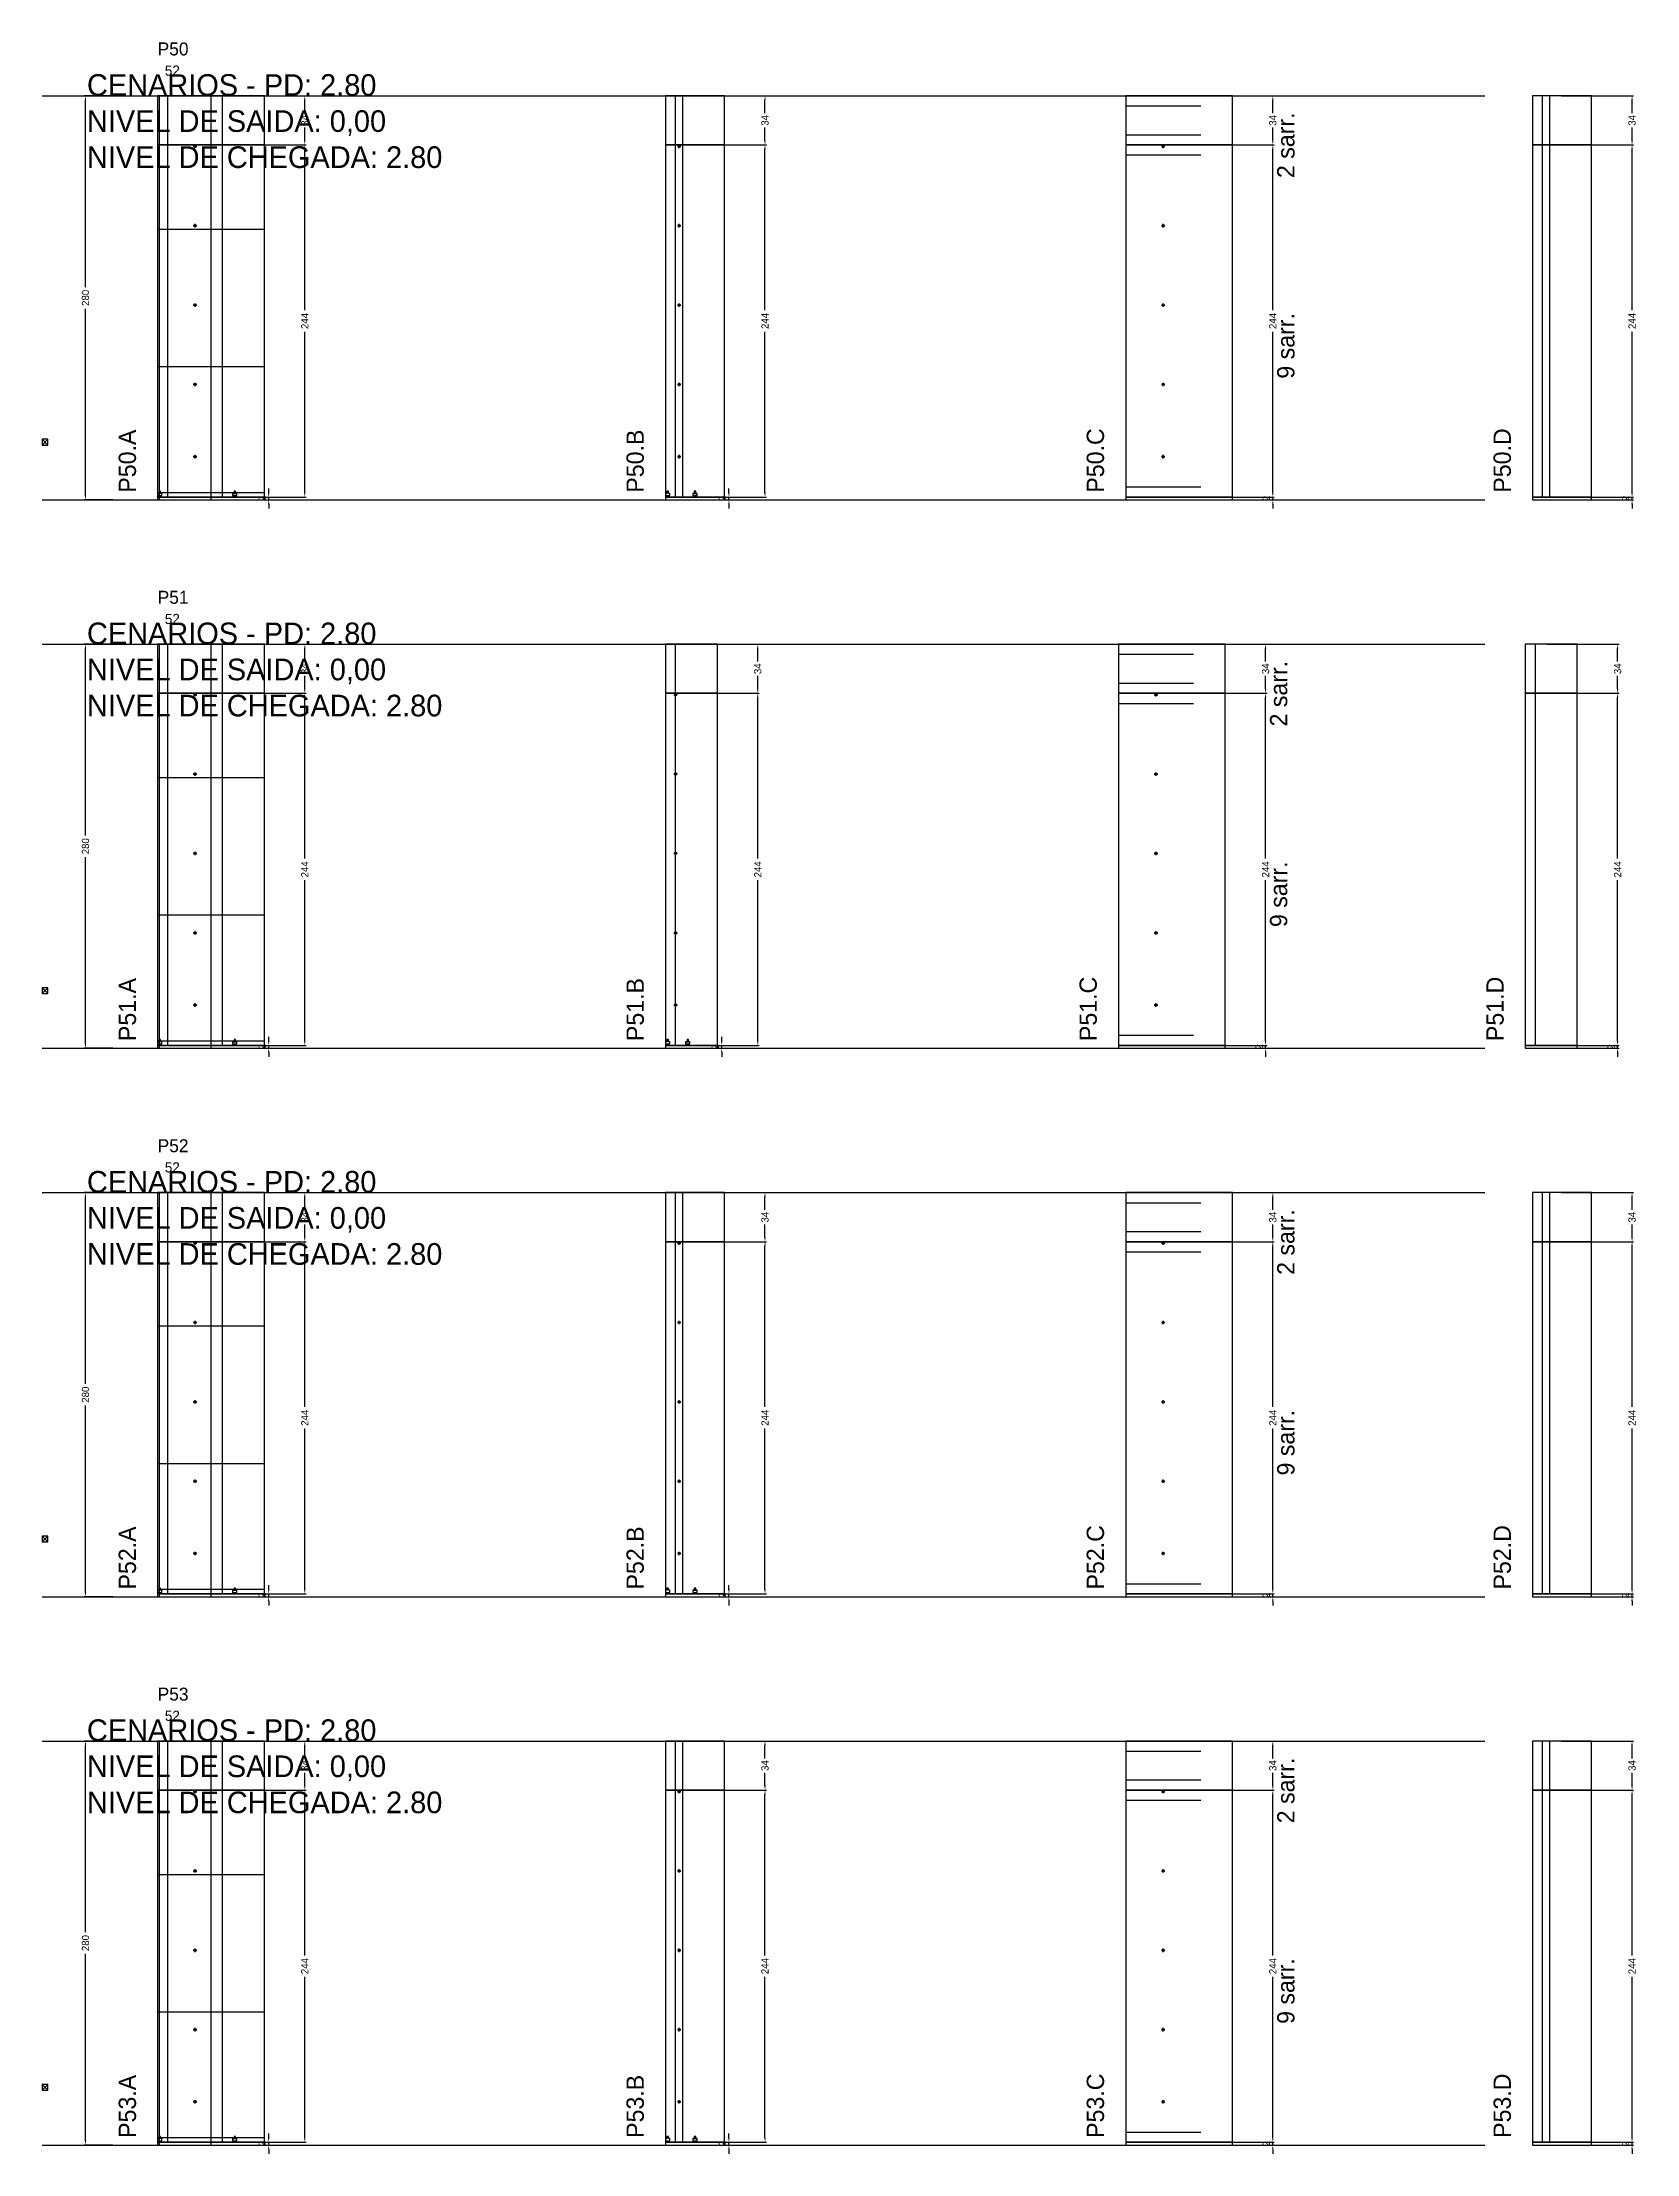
# Model space of a CAD drawing. Header units: centimetres. Extents: x -10500 to 4105, y -36866 to 295.
# Drawn here: x -7000 to -5895, y -20146 to -18683 of the extents above; entities that cross this region are included whole.
import ezdxf

# ---------------------------------------------------------------- set-up
doc = ezdxf.new("R2010")
doc.units = ezdxf.units.CM
doc.linetypes.add('DASHED', pattern=[2, -2])
for name, color, linetype in [('CHAPA', 140, 'Continuous'), ('COTA', 241, 'Continuous'), ('COTAS FURACAO', 16, 'Continuous'), ('Madeira', 30, 'Continuous'), ('NOMENCLATURA', 7, 'Continuous'), ('Nível', 160, 'Continuous'), ('Painéis', 200, 'Continuous'), ('Perfil Metálico', 150, 'Continuous'), ('SARR_2.2x7', 40, 'Continuous'), ('SARRAFO DE PRESSAO', 200, 'Continuous'), ('texto', 7, 'Continuous'), ('TEXTO_GERAL', 7, 'Continuous')]:
    doc.layers.add(name, color=color, linetype=linetype)
doc.dimstyles.new('PAINEL-NOVA', dxfattribs={"dimtxt": 5, "dimasz": 3, "dimexe": 1, "dimexo": 1, "dimgap": 1, "dimtad": 1, "dimcen": 2.5, "dimazin": 3, "dimtfac": 1, "dimtmove": 0, "dimatfit": 3})

msp = doc.modelspace()

# ---------------------------------------------------------------- texts
at = {"layer": 'NOMENCLATURA'}
for s, p in [('CENARIOS - PD: 2.80', (-6969, -18720)), ('NIVEL DE SAIDA: 0,00', (-6969, -18745)), ('NIVEL DE CHEGADA: 2.80', (-6969, -18770)), ('CENARIOS - PD: 2.80', (-6969, -19100)), ('NIVEL DE SAIDA: 0,00', (-6969, -19125)), ('NIVEL DE CHEGADA: 2.80', (-6969, -19150)), ('CENARIOS - PD: 2.80', (-6969, -19480)), ('NIVEL DE SAIDA: 0,00', (-6969, -19505)), ('NIVEL DE CHEGADA: 2.80', (-6969, -19530)), ('CENARIOS - PD: 2.80', (-6969, -19860)), ('NIVEL DE SAIDA: 0,00', (-6969, -19885)), ('NIVEL DE CHEGADA: 2.80', (-6969, -19910))]:
    msp.add_text(s, height=15, dxfattribs=at).set_placement(p)
for s, p in [('2 sarr.', (-6132, -18777)), ('9 sarr.', (-6132, -18916)), ('P50.A', (-6935, -18995)), ('P50.B', (-6583, -18995)), ('P50.C', (-6264, -18995)), ('P50.D', (-5982, -18995)), ('2 sarr.', (-6137, -19157)), ('9 sarr.', (-6137, -19296)), ('P51.A', (-6935, -19375)), ('P51.B', (-6583, -19375)), ('P51.C', (-6269, -19375)), ('P51.D', (-5987, -19375)), ('2 sarr.', (-6132, -19537)), ('9 sarr.', (-6132, -19676)), ('P52.A', (-6935, -19755)), ('P52.B', (-6583, -19755)), ('P52.C', (-6264, -19755)), ('P52.D', (-5982, -19755)), ('2 sarr.', (-6132, -19917)), ('9 sarr.', (-6132, -20056)), ('P53.A', (-6935, -20135)), ('P53.B', (-6583, -20135)), ('P53.C', (-6264, -20135)), ('P53.D', (-5982, -20135))]:
    msp.add_text(s, height=12, rotation=90, dxfattribs=at).set_placement(p)
at = {"layer": 'texto'}
for p in [(-6915, -18706), (-6915, -19086), (-6915, -19466), (-6915, -19846)]:
    msp.add_text('52', height=7, dxfattribs=at).set_placement(p)
at = {"layer": 'TEXTO_GERAL'}
for s, p in [('P50', (-6920, -18692)), ('P51', (-6920, -19072)), ('P52', (-6920, -19452)), ('P53', (-6920, -19832))]:
    msp.add_text(s, height=9, dxfattribs=at).set_placement(p)

# ---------------------------------------------------------------- blocks, each defined once
blk = doc.blocks.new('_CLOSEDFILLED')
at = {"color": 0, "linetype": 'BYBLOCK'}
blk.add_solid([(-1, 0.16), (0, 0), (-1, -0.16)], dxfattribs=at)
blk = doc.blocks.new('*D1353')
for p, q in [((-6951, -19860), (-6971, -19860)), ((-6970, -19992.5), (-6970, -19863)), ((-6970, -20137), (-6970, -20007.5)), ((-6951, -20140), (-6971, -20140))]:
    blk.add_line(p, q)
at = {"layer": 'Defpoints'}
for p in [(-6950, -19860), (-6970, -20140), (-6950, -20140)]:
    blk.add_point(p, dxfattribs=at)
at = {"layer": 'COTA', "xscale": 3, "yscale": 3}
for p, rotation in [((-6970, -19860), 90), ((-6970, -20140), 270)]:
    blk.add_blockref('_CLOSEDFILLED', p, dxfattribs=dict(at, rotation=rotation))
at = {"layer": 'COTA', "insert": (-6970, -20000), "char_height": 5, "attachment_point": 5, "rotation": 90}
blk.add_mtext('280', dxfattribs=at)
blk = doc.blocks.new('MULDURA')
at = {"layer": 'Paineis'}
for p, q in [((0, 0), (4, 4)), ((4, 0), (0, 4))]:
    blk.add_line(p, q, dxfattribs=at)
blk.add_lwpolyline([(0, 0), (4, 0), (4, 4), (0, 4)], close=True, dxfattribs=at)
blk = doc.blocks.new('*D1355')
for p, q in [((-6867, -19894), (-6817, -19894)), ((-6818, -20008.5), (-6818, -19897)), ((-6818, -20135), (-6818, -20023.5)), ((-6867, -20138), (-6817, -20138))]:
    blk.add_line(p, q)
at = {"layer": 'Defpoints'}
for p in [(-6868, -19894), (-6868, -20138), (-6818, -20138)]:
    blk.add_point(p, dxfattribs=at)
at = {"layer": 'COTA', "xscale": 3, "yscale": 3}
for p, rotation in [((-6818, -19894), 90), ((-6818, -20138), 270)]:
    blk.add_blockref('_CLOSEDFILLED', p, dxfattribs=dict(at, rotation=rotation))
at = {"layer": 'COTA', "insert": (-6818, -20016), "char_height": 5, "attachment_point": 5, "rotation": 90}
blk.add_mtext('244', dxfattribs=at)
blk = doc.blocks.new('*D1356')
for p, q in [((-6867, -19860), (-6817, -19860)), ((-6818, -19872), (-6818, -19863)), ((-6818, -19891), (-6818, -19882)), ((-6867, -19894), (-6817, -19894))]:
    blk.add_line(p, q)
at = {"layer": 'Defpoints'}
for p in [(-6868, -19860), (-6868, -19894), (-6818, -19894)]:
    blk.add_point(p, dxfattribs=at)
at = {"layer": 'COTA', "xscale": 3, "yscale": 3}
for p, rotation in [((-6818, -19860), 90), ((-6818, -19894), 270)]:
    blk.add_blockref('_CLOSEDFILLED', p, dxfattribs=dict(at, rotation=rotation))
at = {"layer": 'COTA', "insert": (-6818, -19877), "char_height": 5, "attachment_point": 5, "rotation": 90}
blk.add_mtext('34', dxfattribs=at)
blk = doc.blocks.new('SLIPTEE')
at = {"layer": 'Paineis'}
blk.add_lwpolyline([(0, 0), (3, 0), (3, 1.5), (2, 1.5), (2, 3), (1, 3), (1, 1.5), (0, 1.5)], close=True, dxfattribs=at)
blk = doc.blocks.new('SLIPTDD')
at = {"layer": 'Paineis'}
blk.add_line((0, 1.5), (3, 1.5), dxfattribs=at)
blk.add_lwpolyline([(0, 0), (3, 0), (3, 1.5), (2, 1.5), (2, 3), (1, 3), (1, 1.5), (0, 1.5)], close=True, dxfattribs=at)
blk = doc.blocks.new('furacao')
at = {"layer": 'COTAS FURACAO'}
for p, q in [((-1.2, 0), (1.2, 0)), ((0, -1.2), (0, 1.2))]:
    blk.add_line(p, q, dxfattribs=at)
blk.add_circle((0, 0), 0.8, dxfattribs=at)
blk = doc.blocks.new('*D1358')
for p, q in [((-6548, -19894), (-6498, -19894)), ((-6499, -20008.5), (-6499, -19897)), ((-6499, -20135), (-6499, -20023.5)), ((-6548, -20138), (-6498, -20138))]:
    blk.add_line(p, q)
at = {"layer": 'Defpoints'}
for p in [(-6549, -19894), (-6549, -20138), (-6499, -20138)]:
    blk.add_point(p, dxfattribs=at)
at = {"layer": 'COTA', "xscale": 3, "yscale": 3}
for p, rotation in [((-6499, -19894), 90), ((-6499, -20138), 270)]:
    blk.add_blockref('_CLOSEDFILLED', p, dxfattribs=dict(at, rotation=rotation))
at = {"layer": 'COTA', "insert": (-6499, -20016), "char_height": 5, "attachment_point": 5, "rotation": 90}
blk.add_mtext('244', dxfattribs=at)
blk = doc.blocks.new('*D1359')
for p, q in [((-6548, -19860), (-6498, -19860)), ((-6499, -19872), (-6499, -19863)), ((-6499, -19891), (-6499, -19882)), ((-6548, -19894), (-6498, -19894))]:
    blk.add_line(p, q)
at = {"layer": 'Defpoints'}
for p in [(-6549, -19860), (-6549, -19894), (-6499, -19894)]:
    blk.add_point(p, dxfattribs=at)
at = {"layer": 'COTA', "xscale": 3, "yscale": 3}
for p, rotation in [((-6499, -19860), 90), ((-6499, -19894), 270)]:
    blk.add_blockref('_CLOSEDFILLED', p, dxfattribs=dict(at, rotation=rotation))
at = {"layer": 'COTA', "insert": (-6499, -19877), "char_height": 5, "attachment_point": 5, "rotation": 90}
blk.add_mtext('34', dxfattribs=at)
blk = doc.blocks.new('*D1361')
for p, q in [((-6196, -19894), (-6146, -19894)), ((-6147, -20008.5), (-6147, -19897)), ((-6147, -20135), (-6147, -20023.5)), ((-6196, -20138), (-6146, -20138))]:
    blk.add_line(p, q)
at = {"layer": 'Defpoints'}
for p in [(-6197, -19894), (-6197, -20138), (-6147, -20138)]:
    blk.add_point(p, dxfattribs=at)
at = {"layer": 'COTA', "xscale": 3, "yscale": 3}
for p, rotation in [((-6147, -19894), 90), ((-6147, -20138), 270)]:
    blk.add_blockref('_CLOSEDFILLED', p, dxfattribs=dict(at, rotation=rotation))
at = {"layer": 'COTA', "insert": (-6147, -20016), "char_height": 5, "attachment_point": 5, "rotation": 90}
blk.add_mtext('244', dxfattribs=at)
blk = doc.blocks.new('*D1362')
for p, q in [((-6196, -19860), (-6146, -19860)), ((-6147, -19872), (-6147, -19863)), ((-6147, -19891), (-6147, -19882)), ((-6196, -19894), (-6146, -19894))]:
    blk.add_line(p, q)
at = {"layer": 'Defpoints'}
for p in [(-6197, -19860), (-6197, -19894), (-6147, -19894)]:
    blk.add_point(p, dxfattribs=at)
at = {"layer": 'COTA', "xscale": 3, "yscale": 3}
for p, rotation in [((-6147, -19860), 90), ((-6147, -19894), 270)]:
    blk.add_blockref('_CLOSEDFILLED', p, dxfattribs=dict(at, rotation=rotation))
at = {"layer": 'COTA', "insert": (-6147, -19877), "char_height": 5, "attachment_point": 5, "rotation": 90}
blk.add_mtext('34', dxfattribs=at)
blk = doc.blocks.new('*D1364')
for p, q in [((-5947, -19894), (-5897, -19894)), ((-5898, -20008.5), (-5898, -19897)), ((-5898, -20135), (-5898, -20023.5)), ((-5947, -20138), (-5897, -20138))]:
    blk.add_line(p, q)
at = {"layer": 'Defpoints'}
for p in [(-5948, -19894), (-5948, -20138), (-5898, -20138)]:
    blk.add_point(p, dxfattribs=at)
at = {"layer": 'COTA', "xscale": 3, "yscale": 3}
for p, rotation in [((-5898, -19894), 90), ((-5898, -20138), 270)]:
    blk.add_blockref('_CLOSEDFILLED', p, dxfattribs=dict(at, rotation=rotation))
at = {"layer": 'COTA', "insert": (-5898, -20016), "char_height": 5, "attachment_point": 5, "rotation": 90}
blk.add_mtext('244', dxfattribs=at)
blk = doc.blocks.new('*D1365')
for p, q in [((-5947, -19860), (-5897, -19860)), ((-5898, -19872), (-5898, -19863)), ((-5898, -19891), (-5898, -19882)), ((-5947, -19894), (-5897, -19894))]:
    blk.add_line(p, q)
at = {"layer": 'Defpoints'}
for p in [(-5948, -19860), (-5948, -19894), (-5898, -19894)]:
    blk.add_point(p, dxfattribs=at)
at = {"layer": 'COTA', "xscale": 3, "yscale": 3}
for p, rotation in [((-5898, -19860), 90), ((-5898, -19894), 270)]:
    blk.add_blockref('_CLOSEDFILLED', p, dxfattribs=dict(at, rotation=rotation))
at = {"layer": 'COTA', "insert": (-5898, -19877), "char_height": 5, "attachment_point": 5, "rotation": 90}
blk.add_mtext('34', dxfattribs=at)
blk = doc.blocks.new('*D1327')
for p, q in [((-6951, -19480), (-6971, -19480)), ((-6970, -19612.5), (-6970, -19483)), ((-6970, -19757), (-6970, -19627.5)), ((-6951, -19760), (-6971, -19760))]:
    blk.add_line(p, q)
at = {"layer": 'Defpoints'}
for p in [(-6950, -19480), (-6970, -19760), (-6950, -19760)]:
    blk.add_point(p, dxfattribs=at)
at = {"layer": 'COTA', "xscale": 3, "yscale": 3}
for p, rotation in [((-6970, -19480), 90), ((-6970, -19760), 270)]:
    blk.add_blockref('_CLOSEDFILLED', p, dxfattribs=dict(at, rotation=rotation))
at = {"layer": 'COTA', "insert": (-6970, -19620), "char_height": 5, "attachment_point": 5, "rotation": 90}
blk.add_mtext('280', dxfattribs=at)
blk = doc.blocks.new('*D1329')
for p, q in [((-6867, -19514), (-6817, -19514)), ((-6818, -19628.5), (-6818, -19517)), ((-6818, -19755), (-6818, -19643.5)), ((-6867, -19758), (-6817, -19758))]:
    blk.add_line(p, q)
at = {"layer": 'Defpoints'}
for p in [(-6868, -19514), (-6868, -19758), (-6818, -19758)]:
    blk.add_point(p, dxfattribs=at)
at = {"layer": 'COTA', "xscale": 3, "yscale": 3}
for p, rotation in [((-6818, -19514), 90), ((-6818, -19758), 270)]:
    blk.add_blockref('_CLOSEDFILLED', p, dxfattribs=dict(at, rotation=rotation))
at = {"layer": 'COTA', "insert": (-6818, -19636), "char_height": 5, "attachment_point": 5, "rotation": 90}
blk.add_mtext('244', dxfattribs=at)
blk = doc.blocks.new('*D1330')
for p, q in [((-6867, -19480), (-6817, -19480)), ((-6818, -19492), (-6818, -19483)), ((-6818, -19511), (-6818, -19502)), ((-6867, -19514), (-6817, -19514))]:
    blk.add_line(p, q)
at = {"layer": 'Defpoints'}
for p in [(-6868, -19480), (-6868, -19514), (-6818, -19514)]:
    blk.add_point(p, dxfattribs=at)
at = {"layer": 'COTA', "xscale": 3, "yscale": 3}
for p, rotation in [((-6818, -19480), 90), ((-6818, -19514), 270)]:
    blk.add_blockref('_CLOSEDFILLED', p, dxfattribs=dict(at, rotation=rotation))
at = {"layer": 'COTA', "insert": (-6818, -19497), "char_height": 5, "attachment_point": 5, "rotation": 90}
blk.add_mtext('34', dxfattribs=at)
blk = doc.blocks.new('*D1332')
for p, q in [((-6548, -19514), (-6498, -19514)), ((-6499, -19628.5), (-6499, -19517)), ((-6499, -19755), (-6499, -19643.5)), ((-6548, -19758), (-6498, -19758))]:
    blk.add_line(p, q)
at = {"layer": 'Defpoints'}
for p in [(-6549, -19514), (-6549, -19758), (-6499, -19758)]:
    blk.add_point(p, dxfattribs=at)
at = {"layer": 'COTA', "xscale": 3, "yscale": 3}
for p, rotation in [((-6499, -19514), 90), ((-6499, -19758), 270)]:
    blk.add_blockref('_CLOSEDFILLED', p, dxfattribs=dict(at, rotation=rotation))
at = {"layer": 'COTA', "insert": (-6499, -19636), "char_height": 5, "attachment_point": 5, "rotation": 90}
blk.add_mtext('244', dxfattribs=at)
blk = doc.blocks.new('*D1333')
for p, q in [((-6548, -19480), (-6498, -19480)), ((-6499, -19492), (-6499, -19483)), ((-6499, -19511), (-6499, -19502)), ((-6548, -19514), (-6498, -19514))]:
    blk.add_line(p, q)
at = {"layer": 'Defpoints'}
for p in [(-6549, -19480), (-6549, -19514), (-6499, -19514)]:
    blk.add_point(p, dxfattribs=at)
at = {"layer": 'COTA', "xscale": 3, "yscale": 3}
for p, rotation in [((-6499, -19480), 90), ((-6499, -19514), 270)]:
    blk.add_blockref('_CLOSEDFILLED', p, dxfattribs=dict(at, rotation=rotation))
at = {"layer": 'COTA', "insert": (-6499, -19497), "char_height": 5, "attachment_point": 5, "rotation": 90}
blk.add_mtext('34', dxfattribs=at)
blk = doc.blocks.new('*D1335')
for p, q in [((-6196, -19514), (-6146, -19514)), ((-6147, -19628.5), (-6147, -19517)), ((-6147, -19755), (-6147, -19643.5)), ((-6196, -19758), (-6146, -19758))]:
    blk.add_line(p, q)
at = {"layer": 'Defpoints'}
for p in [(-6197, -19514), (-6197, -19758), (-6147, -19758)]:
    blk.add_point(p, dxfattribs=at)
at = {"layer": 'COTA', "xscale": 3, "yscale": 3}
for p, rotation in [((-6147, -19514), 90), ((-6147, -19758), 270)]:
    blk.add_blockref('_CLOSEDFILLED', p, dxfattribs=dict(at, rotation=rotation))
at = {"layer": 'COTA', "insert": (-6147, -19636), "char_height": 5, "attachment_point": 5, "rotation": 90}
blk.add_mtext('244', dxfattribs=at)
blk = doc.blocks.new('*D1336')
for p, q in [((-6196, -19480), (-6146, -19480)), ((-6147, -19492), (-6147, -19483)), ((-6147, -19511), (-6147, -19502)), ((-6196, -19514), (-6146, -19514))]:
    blk.add_line(p, q)
at = {"layer": 'Defpoints'}
for p in [(-6197, -19480), (-6197, -19514), (-6147, -19514)]:
    blk.add_point(p, dxfattribs=at)
at = {"layer": 'COTA', "xscale": 3, "yscale": 3}
for p, rotation in [((-6147, -19480), 90), ((-6147, -19514), 270)]:
    blk.add_blockref('_CLOSEDFILLED', p, dxfattribs=dict(at, rotation=rotation))
at = {"layer": 'COTA', "insert": (-6147, -19497), "char_height": 5, "attachment_point": 5, "rotation": 90}
blk.add_mtext('34', dxfattribs=at)
blk = doc.blocks.new('*D1338')
for p, q in [((-5947, -19514), (-5897, -19514)), ((-5898, -19628.5), (-5898, -19517)), ((-5898, -19755), (-5898, -19643.5)), ((-5947, -19758), (-5897, -19758))]:
    blk.add_line(p, q)
at = {"layer": 'Defpoints'}
for p in [(-5948, -19514), (-5948, -19758), (-5898, -19758)]:
    blk.add_point(p, dxfattribs=at)
at = {"layer": 'COTA', "xscale": 3, "yscale": 3}
for p, rotation in [((-5898, -19514), 90), ((-5898, -19758), 270)]:
    blk.add_blockref('_CLOSEDFILLED', p, dxfattribs=dict(at, rotation=rotation))
at = {"layer": 'COTA', "insert": (-5898, -19636), "char_height": 5, "attachment_point": 5, "rotation": 90}
blk.add_mtext('244', dxfattribs=at)
blk = doc.blocks.new('*D1339')
for p, q in [((-5947, -19480), (-5897, -19480)), ((-5898, -19492), (-5898, -19483)), ((-5898, -19511), (-5898, -19502)), ((-5947, -19514), (-5897, -19514))]:
    blk.add_line(p, q)
at = {"layer": 'Defpoints'}
for p in [(-5948, -19480), (-5948, -19514), (-5898, -19514)]:
    blk.add_point(p, dxfattribs=at)
at = {"layer": 'COTA', "xscale": 3, "yscale": 3}
for p, rotation in [((-5898, -19480), 90), ((-5898, -19514), 270)]:
    blk.add_blockref('_CLOSEDFILLED', p, dxfattribs=dict(at, rotation=rotation))
at = {"layer": 'COTA', "insert": (-5898, -19497), "char_height": 5, "attachment_point": 5, "rotation": 90}
blk.add_mtext('34', dxfattribs=at)
blk = doc.blocks.new('*D1301')
for p, q in [((-6951, -19100), (-6971, -19100)), ((-6970, -19232.5), (-6970, -19103)), ((-6970, -19377), (-6970, -19247.5)), ((-6951, -19380), (-6971, -19380))]:
    blk.add_line(p, q)
at = {"layer": 'Defpoints'}
for p in [(-6950, -19100), (-6970, -19380), (-6950, -19380)]:
    blk.add_point(p, dxfattribs=at)
at = {"layer": 'COTA', "xscale": 3, "yscale": 3}
for p, rotation in [((-6970, -19100), 90), ((-6970, -19380), 270)]:
    blk.add_blockref('_CLOSEDFILLED', p, dxfattribs=dict(at, rotation=rotation))
at = {"layer": 'COTA', "insert": (-6970, -19240), "char_height": 5, "attachment_point": 5, "rotation": 90}
blk.add_mtext('280', dxfattribs=at)
blk = doc.blocks.new('*D1303')
for p, q in [((-6867, -19134), (-6817, -19134)), ((-6818, -19248.5), (-6818, -19137)), ((-6818, -19375), (-6818, -19263.5)), ((-6867, -19378), (-6817, -19378))]:
    blk.add_line(p, q)
at = {"layer": 'Defpoints'}
for p in [(-6868, -19134), (-6868, -19378), (-6818, -19378)]:
    blk.add_point(p, dxfattribs=at)
at = {"layer": 'COTA', "xscale": 3, "yscale": 3}
for p, rotation in [((-6818, -19134), 90), ((-6818, -19378), 270)]:
    blk.add_blockref('_CLOSEDFILLED', p, dxfattribs=dict(at, rotation=rotation))
at = {"layer": 'COTA', "insert": (-6818, -19256), "char_height": 5, "attachment_point": 5, "rotation": 90}
blk.add_mtext('244', dxfattribs=at)
blk = doc.blocks.new('*D1304')
for p, q in [((-6867, -19100), (-6817, -19100)), ((-6818, -19112), (-6818, -19103)), ((-6818, -19131), (-6818, -19122)), ((-6867, -19134), (-6817, -19134))]:
    blk.add_line(p, q)
at = {"layer": 'Defpoints'}
for p in [(-6868, -19100), (-6868, -19134), (-6818, -19134)]:
    blk.add_point(p, dxfattribs=at)
at = {"layer": 'COTA', "xscale": 3, "yscale": 3}
for p, rotation in [((-6818, -19100), 90), ((-6818, -19134), 270)]:
    blk.add_blockref('_CLOSEDFILLED', p, dxfattribs=dict(at, rotation=rotation))
at = {"layer": 'COTA', "insert": (-6818, -19117), "char_height": 5, "attachment_point": 5, "rotation": 90}
blk.add_mtext('34', dxfattribs=at)
blk = doc.blocks.new('*D1306')
for p, q in [((-6553, -19134), (-6503, -19134)), ((-6504, -19248.5), (-6504, -19137)), ((-6504, -19375), (-6504, -19263.5)), ((-6553, -19378), (-6503, -19378))]:
    blk.add_line(p, q)
at = {"layer": 'Defpoints'}
for p in [(-6554, -19134), (-6554, -19378), (-6504, -19378)]:
    blk.add_point(p, dxfattribs=at)
at = {"layer": 'COTA', "xscale": 3, "yscale": 3}
for p, rotation in [((-6504, -19134), 90), ((-6504, -19378), 270)]:
    blk.add_blockref('_CLOSEDFILLED', p, dxfattribs=dict(at, rotation=rotation))
at = {"layer": 'COTA', "insert": (-6504, -19256), "char_height": 5, "attachment_point": 5, "rotation": 90}
blk.add_mtext('244', dxfattribs=at)
blk = doc.blocks.new('*D1307')
for p, q in [((-6553, -19100), (-6503, -19100)), ((-6504, -19112), (-6504, -19103)), ((-6504, -19131), (-6504, -19122)), ((-6553, -19134), (-6503, -19134))]:
    blk.add_line(p, q)
at = {"layer": 'Defpoints'}
for p in [(-6554, -19100), (-6554, -19134), (-6504, -19134)]:
    blk.add_point(p, dxfattribs=at)
at = {"layer": 'COTA', "xscale": 3, "yscale": 3}
for p, rotation in [((-6504, -19100), 90), ((-6504, -19134), 270)]:
    blk.add_blockref('_CLOSEDFILLED', p, dxfattribs=dict(at, rotation=rotation))
at = {"layer": 'COTA', "insert": (-6504, -19117), "char_height": 5, "attachment_point": 5, "rotation": 90}
blk.add_mtext('34', dxfattribs=at)
blk = doc.blocks.new('*D1309')
for p, q in [((-6201, -19134), (-6151, -19134)), ((-6152, -19248.5), (-6152, -19137)), ((-6152, -19375), (-6152, -19263.5)), ((-6201, -19378), (-6151, -19378))]:
    blk.add_line(p, q)
at = {"layer": 'Defpoints'}
for p in [(-6202, -19134), (-6202, -19378), (-6152, -19378)]:
    blk.add_point(p, dxfattribs=at)
at = {"layer": 'COTA', "xscale": 3, "yscale": 3}
for p, rotation in [((-6152, -19134), 90), ((-6152, -19378), 270)]:
    blk.add_blockref('_CLOSEDFILLED', p, dxfattribs=dict(at, rotation=rotation))
at = {"layer": 'COTA', "insert": (-6152, -19256), "char_height": 5, "attachment_point": 5, "rotation": 90}
blk.add_mtext('244', dxfattribs=at)
blk = doc.blocks.new('*D1310')
for p, q in [((-6201, -19100), (-6151, -19100)), ((-6152, -19112), (-6152, -19103)), ((-6152, -19131), (-6152, -19122)), ((-6201, -19134), (-6151, -19134))]:
    blk.add_line(p, q)
at = {"layer": 'Defpoints'}
for p in [(-6202, -19100), (-6202, -19134), (-6152, -19134)]:
    blk.add_point(p, dxfattribs=at)
at = {"layer": 'COTA', "xscale": 3, "yscale": 3}
for p, rotation in [((-6152, -19100), 90), ((-6152, -19134), 270)]:
    blk.add_blockref('_CLOSEDFILLED', p, dxfattribs=dict(at, rotation=rotation))
at = {"layer": 'COTA', "insert": (-6152, -19117), "char_height": 5, "attachment_point": 5, "rotation": 90}
blk.add_mtext('34', dxfattribs=at)
blk = doc.blocks.new('*D1312')
for p, q in [((-5957, -19134), (-5907, -19134)), ((-5908, -19248.5), (-5908, -19137)), ((-5908, -19375), (-5908, -19263.5)), ((-5957, -19378), (-5907, -19378))]:
    blk.add_line(p, q)
at = {"layer": 'Defpoints'}
for p in [(-5958, -19134), (-5958, -19378), (-5908, -19378)]:
    blk.add_point(p, dxfattribs=at)
at = {"layer": 'COTA', "xscale": 3, "yscale": 3}
for p, rotation in [((-5908, -19134), 90), ((-5908, -19378), 270)]:
    blk.add_blockref('_CLOSEDFILLED', p, dxfattribs=dict(at, rotation=rotation))
at = {"layer": 'COTA', "insert": (-5908, -19256), "char_height": 5, "attachment_point": 5, "rotation": 90}
blk.add_mtext('244', dxfattribs=at)
blk = doc.blocks.new('*D1313')
for p, q in [((-5957, -19100), (-5907, -19100)), ((-5908, -19112), (-5908, -19103)), ((-5908, -19131), (-5908, -19122)), ((-5957, -19134), (-5907, -19134))]:
    blk.add_line(p, q)
at = {"layer": 'Defpoints'}
for p in [(-5958, -19100), (-5958, -19134), (-5908, -19134)]:
    blk.add_point(p, dxfattribs=at)
at = {"layer": 'COTA', "xscale": 3, "yscale": 3}
for p, rotation in [((-5908, -19100), 90), ((-5908, -19134), 270)]:
    blk.add_blockref('_CLOSEDFILLED', p, dxfattribs=dict(at, rotation=rotation))
at = {"layer": 'COTA', "insert": (-5908, -19117), "char_height": 5, "attachment_point": 5, "rotation": 90}
blk.add_mtext('34', dxfattribs=at)
blk = doc.blocks.new('*D1275')
for p, q in [((-6951, -18720), (-6971, -18720)), ((-6970, -18852.5), (-6970, -18723)), ((-6970, -18997), (-6970, -18867.5)), ((-6951, -19000), (-6971, -19000))]:
    blk.add_line(p, q)
at = {"layer": 'Defpoints'}
for p in [(-6950, -18720), (-6970, -19000), (-6950, -19000)]:
    blk.add_point(p, dxfattribs=at)
at = {"layer": 'COTA', "xscale": 3, "yscale": 3}
for p, rotation in [((-6970, -18720), 90), ((-6970, -19000), 270)]:
    blk.add_blockref('_CLOSEDFILLED', p, dxfattribs=dict(at, rotation=rotation))
at = {"layer": 'COTA', "insert": (-6970, -18860), "char_height": 5, "attachment_point": 5, "rotation": 90}
blk.add_mtext('280', dxfattribs=at)
blk = doc.blocks.new('*D1277')
for p, q in [((-6867, -18754), (-6817, -18754)), ((-6818, -18868.5), (-6818, -18757)), ((-6818, -18995), (-6818, -18883.5)), ((-6867, -18998), (-6817, -18998))]:
    blk.add_line(p, q)
at = {"layer": 'Defpoints'}
for p in [(-6868, -18754), (-6868, -18998), (-6818, -18998)]:
    blk.add_point(p, dxfattribs=at)
at = {"layer": 'COTA', "xscale": 3, "yscale": 3}
for p, rotation in [((-6818, -18754), 90), ((-6818, -18998), 270)]:
    blk.add_blockref('_CLOSEDFILLED', p, dxfattribs=dict(at, rotation=rotation))
at = {"layer": 'COTA', "insert": (-6818, -18876), "char_height": 5, "attachment_point": 5, "rotation": 90}
blk.add_mtext('244', dxfattribs=at)
blk = doc.blocks.new('*D1278')
for p, q in [((-6867, -18720), (-6817, -18720)), ((-6818, -18732), (-6818, -18723)), ((-6818, -18751), (-6818, -18742)), ((-6867, -18754), (-6817, -18754))]:
    blk.add_line(p, q)
at = {"layer": 'Defpoints'}
for p in [(-6868, -18720), (-6868, -18754), (-6818, -18754)]:
    blk.add_point(p, dxfattribs=at)
at = {"layer": 'COTA', "xscale": 3, "yscale": 3}
for p, rotation in [((-6818, -18720), 90), ((-6818, -18754), 270)]:
    blk.add_blockref('_CLOSEDFILLED', p, dxfattribs=dict(at, rotation=rotation))
at = {"layer": 'COTA', "insert": (-6818, -18737), "char_height": 5, "attachment_point": 5, "rotation": 90}
blk.add_mtext('34', dxfattribs=at)
blk = doc.blocks.new('*D1280')
for p, q in [((-6548, -18754), (-6498, -18754)), ((-6499, -18868.5), (-6499, -18757)), ((-6499, -18995), (-6499, -18883.5)), ((-6548, -18998), (-6498, -18998))]:
    blk.add_line(p, q)
at = {"layer": 'Defpoints'}
for p in [(-6549, -18754), (-6549, -18998), (-6499, -18998)]:
    blk.add_point(p, dxfattribs=at)
at = {"layer": 'COTA', "xscale": 3, "yscale": 3}
for p, rotation in [((-6499, -18754), 90), ((-6499, -18998), 270)]:
    blk.add_blockref('_CLOSEDFILLED', p, dxfattribs=dict(at, rotation=rotation))
at = {"layer": 'COTA', "insert": (-6499, -18876), "char_height": 5, "attachment_point": 5, "rotation": 90}
blk.add_mtext('244', dxfattribs=at)
blk = doc.blocks.new('*D1281')
for p, q in [((-6548, -18720), (-6498, -18720)), ((-6499, -18732), (-6499, -18723)), ((-6499, -18751), (-6499, -18742)), ((-6548, -18754), (-6498, -18754))]:
    blk.add_line(p, q)
at = {"layer": 'Defpoints'}
for p in [(-6549, -18720), (-6549, -18754), (-6499, -18754)]:
    blk.add_point(p, dxfattribs=at)
at = {"layer": 'COTA', "xscale": 3, "yscale": 3}
for p, rotation in [((-6499, -18720), 90), ((-6499, -18754), 270)]:
    blk.add_blockref('_CLOSEDFILLED', p, dxfattribs=dict(at, rotation=rotation))
at = {"layer": 'COTA', "insert": (-6499, -18737), "char_height": 5, "attachment_point": 5, "rotation": 90}
blk.add_mtext('34', dxfattribs=at)
blk = doc.blocks.new('*D1283')
for p, q in [((-6196, -18754), (-6146, -18754)), ((-6147, -18868.5), (-6147, -18757)), ((-6147, -18995), (-6147, -18883.5)), ((-6196, -18998), (-6146, -18998))]:
    blk.add_line(p, q)
at = {"layer": 'Defpoints'}
for p in [(-6197, -18754), (-6197, -18998), (-6147, -18998)]:
    blk.add_point(p, dxfattribs=at)
at = {"layer": 'COTA', "xscale": 3, "yscale": 3}
for p, rotation in [((-6147, -18754), 90), ((-6147, -18998), 270)]:
    blk.add_blockref('_CLOSEDFILLED', p, dxfattribs=dict(at, rotation=rotation))
at = {"layer": 'COTA', "insert": (-6147, -18876), "char_height": 5, "attachment_point": 5, "rotation": 90}
blk.add_mtext('244', dxfattribs=at)
blk = doc.blocks.new('*D1284')
for p, q in [((-6196, -18720), (-6146, -18720)), ((-6147, -18732), (-6147, -18723)), ((-6147, -18751), (-6147, -18742)), ((-6196, -18754), (-6146, -18754))]:
    blk.add_line(p, q)
at = {"layer": 'Defpoints'}
for p in [(-6197, -18720), (-6197, -18754), (-6147, -18754)]:
    blk.add_point(p, dxfattribs=at)
at = {"layer": 'COTA', "xscale": 3, "yscale": 3}
for p, rotation in [((-6147, -18720), 90), ((-6147, -18754), 270)]:
    blk.add_blockref('_CLOSEDFILLED', p, dxfattribs=dict(at, rotation=rotation))
at = {"layer": 'COTA', "insert": (-6147, -18737), "char_height": 5, "attachment_point": 5, "rotation": 90}
blk.add_mtext('34', dxfattribs=at)
blk = doc.blocks.new('*D1286')
for p, q in [((-5947, -18754), (-5897, -18754)), ((-5898, -18868.5), (-5898, -18757)), ((-5898, -18995), (-5898, -18883.5)), ((-5947, -18998), (-5897, -18998))]:
    blk.add_line(p, q)
at = {"layer": 'Defpoints'}
for p in [(-5948, -18754), (-5948, -18998), (-5898, -18998)]:
    blk.add_point(p, dxfattribs=at)
at = {"layer": 'COTA', "xscale": 3, "yscale": 3}
for p, rotation in [((-5898, -18754), 90), ((-5898, -18998), 270)]:
    blk.add_blockref('_CLOSEDFILLED', p, dxfattribs=dict(at, rotation=rotation))
at = {"layer": 'COTA', "insert": (-5898, -18876), "char_height": 5, "attachment_point": 5, "rotation": 90}
blk.add_mtext('244', dxfattribs=at)
blk = doc.blocks.new('*D1287')
for p, q in [((-5947, -18720), (-5897, -18720)), ((-5898, -18732), (-5898, -18723)), ((-5898, -18751), (-5898, -18742)), ((-5947, -18754), (-5897, -18754))]:
    blk.add_line(p, q)
at = {"layer": 'Defpoints'}
for p in [(-5948, -18720), (-5948, -18754), (-5898, -18754)]:
    blk.add_point(p, dxfattribs=at)
at = {"layer": 'COTA', "xscale": 3, "yscale": 3}
for p, rotation in [((-5898, -18720), 90), ((-5898, -18754), 270)]:
    blk.add_blockref('_CLOSEDFILLED', p, dxfattribs=dict(at, rotation=rotation))
at = {"layer": 'COTA', "insert": (-5898, -18737), "char_height": 5, "attachment_point": 5, "rotation": 90}
blk.add_mtext('34', dxfattribs=at)

# ---------------------------------------------------------------- dimensions: what is measured, and where the dimension line sits
at = {"layer": 'COTA'}
for base, p1, p2, picture, middle in [((-6970, -19000), (-6950, -19000), (-6950, -18720), '*D1275', (-6970, -18860)), ((-6818, -18754), (-6868, -18754), (-6868, -18720), '*D1278', (-6818, -18737)), ((-6499, -18754), (-6549, -18754), (-6549, -18720), '*D1281', (-6499, -18737)), ((-6147, -18754), (-6197, -18754), (-6197, -18720), '*D1284', (-6147, -18737)), ((-5898, -18754), (-5948, -18754), (-5948, -18720), '*D1287', (-5898, -18737)), ((-6818, -18998), (-6868, -18998), (-6868, -18754), '*D1277', (-6818, -18876)), ((-6499, -18998), (-6549, -18998), (-6549, -18754), '*D1280', (-6499, -18876)), ((-6147, -18998), (-6197, -18998), (-6197, -18754), '*D1283', (-6147, -18876)), ((-5898, -18998), (-5948, -18998), (-5948, -18754), '*D1286', (-5898, -18876)), ((-6970, -19380), (-6950, -19380), (-6950, -19100), '*D1301', (-6970, -19240)), ((-6818, -19134), (-6868, -19134), (-6868, -19100), '*D1304', (-6818, -19117)), ((-6504, -19134), (-6554, -19134), (-6554, -19100), '*D1307', (-6504, -19117)), ((-6152, -19134), (-6202, -19134), (-6202, -19100), '*D1310', (-6152, -19117)), ((-5908, -19134), (-5958, -19134), (-5958, -19100), '*D1313', (-5908, -19117)), ((-6818, -19378), (-6868, -19378), (-6868, -19134), '*D1303', (-6818, -19256)), ((-6504, -19378), (-6554, -19378), (-6554, -19134), '*D1306', (-6504, -19256)), ((-6152, -19378), (-6202, -19378), (-6202, -19134), '*D1309', (-6152, -19256)), ((-5908, -19378), (-5958, -19378), (-5958, -19134), '*D1312', (-5908, -19256)), ((-6970, -19760), (-6950, -19760), (-6950, -19480), '*D1327', (-6970, -19620)), ((-6818, -19514), (-6868, -19514), (-6868, -19480), '*D1330', (-6818, -19497)), ((-6499, -19514), (-6549, -19514), (-6549, -19480), '*D1333', (-6499, -19497)), ((-6147, -19514), (-6197, -19514), (-6197, -19480), '*D1336', (-6147, -19497)), ((-5898, -19514), (-5948, -19514), (-5948, -19480), '*D1339', (-5898, -19497)), ((-6818, -19758), (-6868, -19758), (-6868, -19514), '*D1329', (-6818, -19636)), ((-6499, -19758), (-6549, -19758), (-6549, -19514), '*D1332', (-6499, -19636)), ((-6147, -19758), (-6197, -19758), (-6197, -19514), '*D1335', (-6147, -19636)), ((-5898, -19758), (-5948, -19758), (-5948, -19514), '*D1338', (-5898, -19636)), ((-6970, -20140), (-6950, -20140), (-6950, -19860), '*D1353', (-6970, -20000)), ((-6818, -19894), (-6868, -19894), (-6868, -19860), '*D1356', (-6818, -19877)), ((-6499, -19894), (-6549, -19894), (-6549, -19860), '*D1359', (-6499, -19877)), ((-6147, -19894), (-6197, -19894), (-6197, -19860), '*D1362', (-6147, -19877)), ((-5898, -19894), (-5948, -19894), (-5948, -19860), '*D1365', (-5898, -19877)), ((-6818, -20138), (-6868, -20138), (-6868, -19894), '*D1355', (-6818, -20016)), ((-6499, -20138), (-6549, -20138), (-6549, -19894), '*D1358', (-6499, -20016)), ((-6147, -20138), (-6197, -20138), (-6197, -19894), '*D1361', (-6147, -20016)), ((-5898, -20138), (-5948, -20138), (-5948, -19894), '*D1364', (-5898, -20016))]:
    dim = msp.add_linear_dim(base=base, p1=p1, p2=p2, angle=90, dimstyle='PAINEL-NOVA', dxfattribs=at)
    dim.commit()
    dim.dimension.update_dxf_attribs({"geometry": picture, "text_midpoint": middle})
for base, p1, p2 in [((-6843, -19000), (-6868, -19000), (-6868, -18998)), ((-6524, -19000), (-6549, -19000), (-6549, -18998)), ((-6147, -19000), (-6197, -19000), (-6197, -18998)), ((-5898, -19000), (-5948, -19000), (-5948, -18998)), ((-6843, -19380), (-6868, -19380), (-6868, -19378)), ((-6529, -19380), (-6554, -19380), (-6554, -19378)), ((-6152, -19380), (-6202, -19380), (-6202, -19378)), ((-5908, -19380), (-5958, -19380), (-5958, -19378)), ((-6843, -19760), (-6868, -19760), (-6868, -19758)), ((-6524, -19760), (-6549, -19760), (-6549, -19758)), ((-6147, -19760), (-6197, -19760), (-6197, -19758)), ((-5898, -19760), (-5948, -19760), (-5948, -19758)), ((-6843, -20140), (-6868, -20140), (-6868, -20138)), ((-6524, -20140), (-6549, -20140), (-6549, -20138)), ((-6147, -20140), (-6197, -20140), (-6197, -20138)), ((-5898, -20140), (-5948, -20140), (-5948, -20138))]:
    msp.add_linear_dim(base=base, p1=p1, p2=p2, angle=90, dimstyle='PAINEL-NOVA', dxfattribs=at).render()

# ---------------------------------------------------------------- linework, layer by layer
at = {"layer": 'CHAPA'}
for points in [[(-6920, -19000), (-6918.8, -19000), (-6918.8, -18720), (-6920, -18720)], [(-6920, -19380), (-6918.8, -19380), (-6918.8, -19100), (-6920, -19100)], [(-6920, -19760), (-6918.8, -19760), (-6918.8, -19480), (-6920, -19480)], [(-6920, -20140), (-6918.8, -20140), (-6918.8, -19860), (-6920, -19860)]]:
    msp.add_lwpolyline(points, close=True, dxfattribs=at)
at = {"layer": 'Madeira'}
for points in [[(-6920, -18812.4), (-6846, -18812.4)], [(-6920, -18907.6), (-6846, -18907.6)], [(-6920, -19192.4), (-6846, -19192.4)], [(-6920, -19287.6), (-6846, -19287.6)], [(-6920, -19572.4), (-6846, -19572.4)], [(-6920, -19667.6), (-6846, -19667.6)], [(-6920, -19952.4), (-6846, -19952.4)], [(-6920, -20047.6), (-6846, -20047.6)]]:
    msp.add_lwpolyline(points, dxfattribs=at)
at = {"layer": 'Nível', "linetype": 'DASHED'}
for points in [[(-7000, -18720), (-6000, -18720)], [(-7000, -19000), (-6000, -19000)], [(-7000, -19100), (-6000, -19100)], [(-7000, -19380), (-6000, -19380)], [(-7000, -19480), (-6000, -19480)], [(-7000, -19760), (-6000, -19760)], [(-7000, -19860), (-6000, -19860)], [(-7000, -20140), (-6000, -20140)]]:
    msp.add_lwpolyline(points, dxfattribs=at)
at = {"layer": 'Painéis'}
for points in [[(-6920, -18754), (-6846, -18754), (-6846, -18720), (-6920, -18720)], [(-6920, -19000), (-6846, -19000), (-6846, -18720), (-6920, -18720)], [(-6568, -18754), (-6527, -18754), (-6527, -18720), (-6568, -18720)], [(-6249, -18754), (-6175, -18754), (-6175, -18720), (-6249, -18720)], [(-5967, -18754), (-5926, -18754), (-5926, -18720), (-5967, -18720)], [(-6920, -18998), (-6846, -18998), (-6846, -18754), (-6920, -18754)], [(-6568, -18998), (-6527, -18998), (-6527, -18754), (-6568, -18754)], [(-6249, -18998), (-6175, -18998), (-6175, -18754), (-6249, -18754)], [(-5967, -18998), (-5926, -18998), (-5926, -18754), (-5967, -18754)], [(-6920, -19000), (-6846, -19000), (-6846, -18998), (-6920, -18998)], [(-6568, -19000), (-6527, -19000), (-6527, -18998), (-6568, -18998)], [(-6249, -19000), (-6175, -19000), (-6175, -18998), (-6249, -18998)], [(-5967, -19000), (-5926, -19000), (-5926, -18998), (-5967, -18998)], [(-6920, -19134), (-6846, -19134), (-6846, -19100), (-6920, -19100)], [(-6920, -19380), (-6846, -19380), (-6846, -19100), (-6920, -19100)], [(-6568, -19134), (-6532, -19134), (-6532, -19100), (-6568, -19100)], [(-6254, -19134), (-6180, -19134), (-6180, -19100), (-6254, -19100)], [(-5972, -19134), (-5936, -19134), (-5936, -19100), (-5972, -19100)], [(-6920, -19378), (-6846, -19378), (-6846, -19134), (-6920, -19134)], [(-6568, -19378), (-6532, -19378), (-6532, -19134), (-6568, -19134)], [(-6254, -19378), (-6180, -19378), (-6180, -19134), (-6254, -19134)], [(-5972, -19378), (-5936, -19378), (-5936, -19134), (-5972, -19134)], [(-6920, -19380), (-6846, -19380), (-6846, -19378), (-6920, -19378)], [(-6568, -19380), (-6532, -19380), (-6532, -19378), (-6568, -19378)], [(-6254, -19380), (-6180, -19380), (-6180, -19378), (-6254, -19378)], [(-5972, -19380), (-5936, -19380), (-5936, -19378), (-5972, -19378)], [(-6920, -19514), (-6846, -19514), (-6846, -19480), (-6920, -19480)], [(-6920, -19760), (-6846, -19760), (-6846, -19480), (-6920, -19480)], [(-6568, -19514), (-6527, -19514), (-6527, -19480), (-6568, -19480)], [(-6249, -19514), (-6175, -19514), (-6175, -19480), (-6249, -19480)], [(-5967, -19514), (-5926, -19514), (-5926, -19480), (-5967, -19480)], [(-6920, -19758), (-6846, -19758), (-6846, -19514), (-6920, -19514)], [(-6568, -19758), (-6527, -19758), (-6527, -19514), (-6568, -19514)], [(-6249, -19758), (-6175, -19758), (-6175, -19514), (-6249, -19514)], [(-5967, -19758), (-5926, -19758), (-5926, -19514), (-5967, -19514)], [(-6920, -19760), (-6846, -19760), (-6846, -19758), (-6920, -19758)], [(-6568, -19760), (-6527, -19760), (-6527, -19758), (-6568, -19758)], [(-6249, -19760), (-6175, -19760), (-6175, -19758), (-6249, -19758)], [(-5967, -19760), (-5926, -19760), (-5926, -19758), (-5967, -19758)], [(-6920, -19894), (-6846, -19894), (-6846, -19860), (-6920, -19860)], [(-6920, -20140), (-6846, -20140), (-6846, -19860), (-6920, -19860)], [(-6568, -19894), (-6527, -19894), (-6527, -19860), (-6568, -19860)], [(-6249, -19894), (-6175, -19894), (-6175, -19860), (-6249, -19860)], [(-5967, -19894), (-5926, -19894), (-5926, -19860), (-5967, -19860)], [(-6920, -20138), (-6846, -20138), (-6846, -19894), (-6920, -19894)], [(-6568, -20138), (-6527, -20138), (-6527, -19894), (-6568, -19894)], [(-6249, -20138), (-6175, -20138), (-6175, -19894), (-6249, -19894)], [(-5967, -20138), (-5926, -20138), (-5926, -19894), (-5967, -19894)], [(-6920, -20140), (-6846, -20140), (-6846, -20138), (-6920, -20138)], [(-6568, -20140), (-6527, -20140), (-6527, -20138), (-6568, -20138)], [(-6249, -20140), (-6175, -20140), (-6175, -20138), (-6249, -20138)], [(-5967, -20140), (-5926, -20140), (-5926, -20138), (-5967, -20138)]]:
    msp.add_lwpolyline(points, close=True, dxfattribs=at)
at = {"layer": 'Perfil Metálico'}
for p, q in [((-6883, -19000), (-6883, -18720)), ((-6883, -19380), (-6883, -19100)), ((-6883, -19760), (-6883, -19480)), ((-6883, -20140), (-6883, -19860))]:
    msp.add_line(p, q, dxfattribs=at)
at = {"layer": 'SARR_2.2x7'}
for points in [[(-6913, -18754), (-6913, -18720)], [(-6875, -18754), (-6875, -18720)], [(-6561, -18754), (-6561, -18720)], [(-6556, -18754), (-6556, -18720)], [(-6249, -18727), (-6197, -18727)], [(-5960, -18754), (-5960, -18720)], [(-5955, -18754), (-5955, -18720)], [(-6249, -18747), (-6197, -18747)], [(-6249, -18761), (-6197, -18761)], [(-6249, -18991), (-6197, -18991)], [(-6913, -19134), (-6913, -19100)], [(-6875, -19134), (-6875, -19100)], [(-6561, -19134), (-6561, -19100)], [(-6561, -19134), (-6561, -19100)], [(-6254, -19107), (-6202, -19107)], [(-5965, -19134), (-5965, -19100)], [(-5965, -19134), (-5965, -19100)], [(-6254, -19127), (-6202, -19127)], [(-6254, -19141), (-6202, -19141)], [(-6254, -19371), (-6202, -19371)], [(-6913, -19514), (-6913, -19480)], [(-6875, -19514), (-6875, -19480)], [(-6561, -19514), (-6561, -19480)], [(-6556, -19514), (-6556, -19480)], [(-6249, -19487), (-6197, -19487)], [(-5960, -19514), (-5960, -19480)], [(-5955, -19514), (-5955, -19480)], [(-6249, -19507), (-6197, -19507)], [(-6249, -19521), (-6197, -19521)], [(-6249, -19751), (-6197, -19751)], [(-6913, -19894), (-6913, -19860)], [(-6875, -19894), (-6875, -19860)], [(-6561, -19894), (-6561, -19860)], [(-6556, -19894), (-6556, -19860)], [(-6249, -19867), (-6197, -19867)], [(-5960, -19894), (-5960, -19860)], [(-5955, -19894), (-5955, -19860)], [(-6249, -19887), (-6197, -19887)], [(-6249, -19901), (-6197, -19901)], [(-6249, -20131), (-6197, -20131)]]:
    msp.add_lwpolyline(points, dxfattribs=at)
at = {"layer": 'SARR_2.2x7', "linetype": 'DASHED'}
for points in [[(-6913, -18998), (-6913, -18754)], [(-6875, -18998), (-6875, -18754)], [(-6561, -18998), (-6561, -18754)], [(-6556, -18998), (-6556, -18754)], [(-5960, -18998), (-5960, -18754)], [(-5955, -18998), (-5955, -18754)], [(-6913, -19378), (-6913, -19134)], [(-6875, -19378), (-6875, -19134)], [(-6561, -19378), (-6561, -19134)], [(-6561, -19378), (-6561, -19134)], [(-5965, -19378), (-5965, -19134)], [(-5965, -19378), (-5965, -19134)], [(-6913, -19758), (-6913, -19514)], [(-6875, -19758), (-6875, -19514)], [(-6561, -19758), (-6561, -19514)], [(-6556, -19758), (-6556, -19514)], [(-5960, -19758), (-5960, -19514)], [(-5955, -19758), (-5955, -19514)], [(-6913, -20138), (-6913, -19894)], [(-6875, -20138), (-6875, -19894)], [(-6561, -20138), (-6561, -19894)], [(-6556, -20138), (-6556, -19894)], [(-5960, -20138), (-5960, -19894)], [(-5955, -20138), (-5955, -19894)]]:
    msp.add_lwpolyline(points, dxfattribs=at)
at = {"layer": 'SARRAFO DE PRESSAO'}
for points in [[(-6920, -19000), (-6846, -19000), (-6846, -18995), (-6920, -18995)], [(-6920, -19380), (-6846, -19380), (-6846, -19375), (-6920, -19375)], [(-6920, -19760), (-6846, -19760), (-6846, -19755), (-6920, -19755)], [(-6920, -20140), (-6846, -20140), (-6846, -20135), (-6920, -20135)]]:
    msp.add_lwpolyline(points, close=True, dxfattribs=at)

# ---------------------------------------------------------------- block references
at = {"layer": 'COTA'}
for name, p in [('furacao', (-6894, -18755)), ('furacao', (-6558.5, -18755)), ('furacao', (-6223, -18755)), ('furacao', (-6894, -18810)), ('furacao', (-6558.5, -18810)), ('furacao', (-6223, -18810)), ('furacao', (-6894, -18865)), ('furacao', (-6558.5, -18865)), ('furacao', (-6223, -18865)), ('furacao', (-6894, -18920)), ('furacao', (-6558.5, -18920)), ('furacao', (-6223, -18920)), ('MULDURA', (-7000, -18962)), ('furacao', (-6894, -18970)), ('furacao', (-6558.5, -18970)), ('furacao', (-6223, -18970)), ('SLIPTEE', (-6920, -18997)), ('SLIPTDD', (-6868, -18997)), ('SLIPTEE', (-6568, -18997)), ('SLIPTDD', (-6549, -18997)), ('furacao', (-6894, -19135)), ('furacao', (-6561, -19135)), ('furacao', (-6228, -19135)), ('furacao', (-6894, -19190)), ('furacao', (-6561, -19190)), ('furacao', (-6228, -19190)), ('furacao', (-6894, -19245)), ('furacao', (-6561, -19245)), ('furacao', (-6228, -19245)), ('furacao', (-6894, -19300)), ('furacao', (-6561, -19300)), ('furacao', (-6228, -19300)), ('MULDURA', (-7000, -19342)), ('furacao', (-6894, -19350)), ('furacao', (-6561, -19350)), ('furacao', (-6228, -19350)), ('SLIPTEE', (-6920, -19377)), ('SLIPTDD', (-6868, -19377)), ('SLIPTEE', (-6568, -19377)), ('SLIPTDD', (-6554, -19377)), ('furacao', (-6894, -19515)), ('furacao', (-6558.5, -19515)), ('furacao', (-6223, -19515)), ('furacao', (-6894, -19570)), ('furacao', (-6558.5, -19570)), ('furacao', (-6223, -19570)), ('furacao', (-6894, -19625)), ('furacao', (-6558.5, -19625)), ('furacao', (-6223, -19625)), ('furacao', (-6894, -19680)), ('furacao', (-6558.5, -19680)), ('furacao', (-6223, -19680)), ('MULDURA', (-7000, -19722)), ('furacao', (-6894, -19730)), ('furacao', (-6558.5, -19730)), ('furacao', (-6223, -19730)), ('SLIPTEE', (-6920, -19757)), ('SLIPTDD', (-6868, -19757)), ('SLIPTEE', (-6568, -19757)), ('SLIPTDD', (-6549, -19757)), ('furacao', (-6894, -19895)), ('furacao', (-6558.5, -19895)), ('furacao', (-6223, -19895)), ('furacao', (-6894, -19950)), ('furacao', (-6558.5, -19950)), ('furacao', (-6223, -19950)), ('furacao', (-6894, -20005)), ('furacao', (-6558.5, -20005)), ('furacao', (-6223, -20005)), ('furacao', (-6894, -20060)), ('furacao', (-6558.5, -20060)), ('furacao', (-6223, -20060)), ('MULDURA', (-7000, -20102)), ('furacao', (-6894, -20110)), ('furacao', (-6558.5, -20110)), ('furacao', (-6223, -20110)), ('SLIPTEE', (-6920, -20137)), ('SLIPTDD', (-6868, -20137)), ('SLIPTEE', (-6568, -20137)), ('SLIPTDD', (-6549, -20137))]:
    msp.add_blockref(name, p, dxfattribs=at)

msp.set_redraw_order([(e.dxf.handle, doc.entitydb.next_handle()) for e in msp.query("TEXT MTEXT ATTDEF DIMENSION ARC_DIMENSION")])  # texts and dimensions are drawn at this point

doc.saveas('drawing.dxf')
